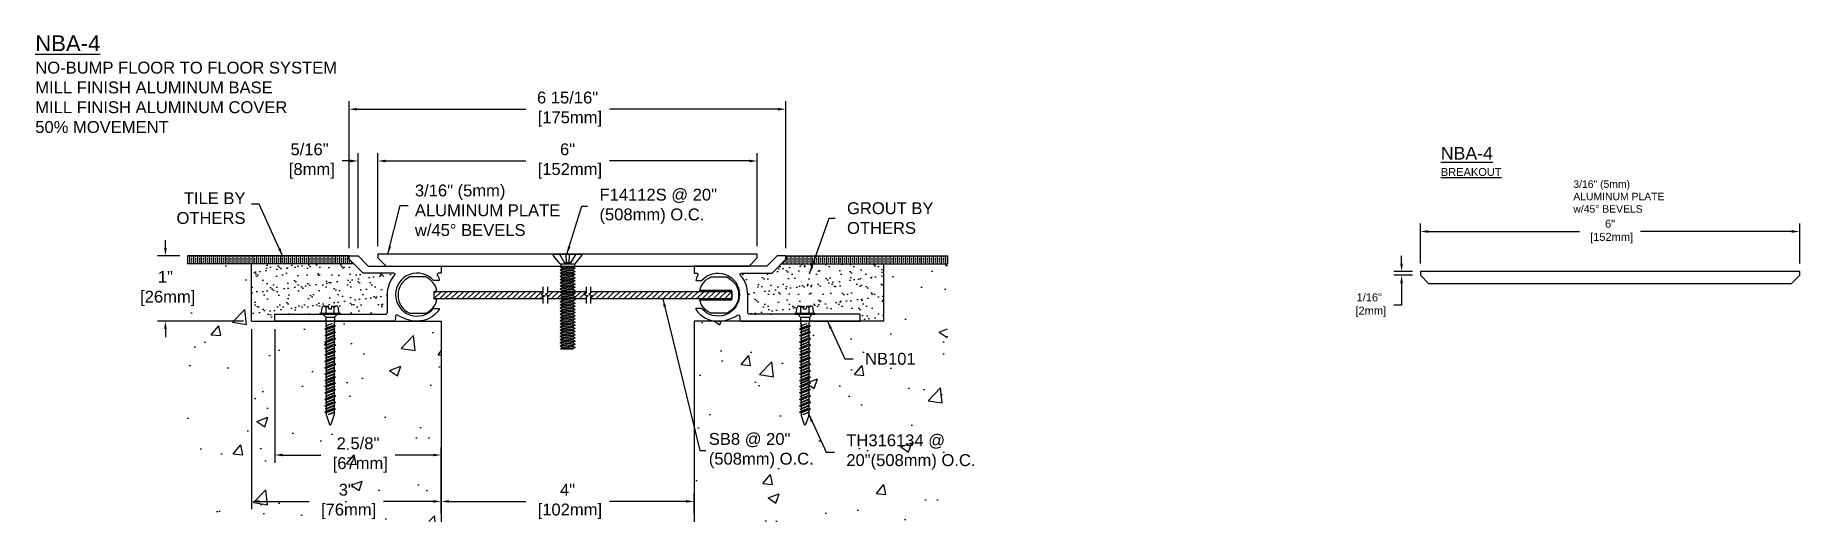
# Model space of a CAD drawing. Header units: inches. Extents: x 6.2 to 34.1, y 2.4 to 10.1.
import ezdxf

# ---------------------------------------------------------------- set-up
doc = ezdxf.new("R2010")
doc.units = ezdxf.units.IN
doc.header["$MEASUREMENT"] = 0
for name, color, linetype in [('ANCHORS', 4, 'Continuous'), ('CONDITIONS', 1, 'Continuous'), ('DIMENSIONS', 3, 'Continuous'), ('METALS', 7, 'Continuous'), ('TEXT', 2, 'Continuous')]:
    doc.layers.add(name, color=color, linetype=linetype)
doc.styles.add('Arial', font='arial.ttf')
doc.dimstyles.new('Arial', dxfattribs={"dimtxt": 0.125, "dimasz": 0.125, "dimexe": 0.125, "dimexo": 0.125, "dimgap": 0.125, "dimtad": 0, "dimtih": 1, "dimtoh": 1, "dimdec": 4, "dimzin": 3, "dimdsep": 46, "dimlunit": 4, "dimtxsty": 'Arial', "dimcen": 0.125, "dimadec": 0, "dimazin": 0, "dimtfac": 1, "dimtdec": 4, "dimtofl": 0, "dimtmove": 0, "dimatfit": 3, "dimfxl": 0, "dimfrac": 2, "dimtolj": 1, "dimtzin": 0, "dimarcsym": 0})

msp = doc.modelspace()

# ---------------------------------------------------------------- texts
at = {"layer": 'TEXT', "attachment_point": 1, "style": 'Arial'}
for s, insert, char_height, width in [('{\\LNBA-4\\P\\H0.75x;\\lNO-BUMP FLOOR TO FLOOR SYSTEM\\PMILL FINISH ALUMINUM BASE\\PMILL FINISH ALUMINUM COVER\\P50% MOVEMENT}', (6.16067, 10.08784), 0.25, 6.4282929), ('{\\LNBA-4\\P\\H0.625x;BREAKOUT}', (28.39359, 8.32524), 0.2, 4.1875)]:
    msp.add_mtext(s, dxfattribs=dict(at, insert=insert, char_height=char_height, width=width))
at = {"layer": 'TEXT', "style": 'Arial'}
for s, insert, char_height, attachment_point in [('TILE BY\\POTHERS', (9.4855, 7.35713), 0.1875, 6), ('3/16" (5mm) \\PALUMINUM PLATE\\Pw/45° BEVELS', (12.16513, 7.73084), 0.1875, 1), ('F14112S @ 20"\\P(508mm) O.C.', (15.0849, 7.38686), 0.1875, 4), ('3/16" (5mm) \\PALUMINUM PLATE\\Pw/45° BEVELS', (30.4888, 7.79591), 0.1175, 1), ('GROUT BY\\POTHERS', (19.00058, 7.19937), 0.1875, 4), ('NB101', (19.28527, 4.97686), 0.1875, 4), ('SB8 @ 20"\\P(508mm) O.C.', (16.81422, 3.52762), 0.1875, 4), ('TH316134 @\\P20"(508mm) O.C.', (18.98918, 3.50542), 0.1875, 4)]:
    msp.add_mtext(s, dxfattribs=dict(at, insert=insert, char_height=char_height, attachment_point=attachment_point))

# ---------------------------------------------------------------- blocks, each defined once
blk = doc.blocks.new('*D5')
at = {"layer": 'Defpoints', "color": 0}
for p in [(34.07, 6.989), (28.07, 6.357), (34.07, 6.357)]:
    blk.add_point(p, dxfattribs=at)
at = {"layer": 'DIMENSIONS', "color": 0, "lineweight": -2}
for p, q in [((28.07, 6.482), (28.07, 7.114)), ((28.195, 6.989), (30.586, 6.989)), ((33.945, 6.989), (31.553, 6.989)), ((34.07, 6.482), (34.07, 7.114))]:
    blk.add_line(p, q, dxfattribs=at)
at = {"layer": 'DIMENSIONS', "color": 0}
for points in [[(28.195, 7.01), (28.195, 6.968), (28.07, 6.989)], [(33.945, 7.01), (33.945, 6.968), (34.07, 6.989)]]:
    blk.add_solid(points, dxfattribs=at)
at = {"layer": 'DIMENSIONS', "color": 0, "insert": (31.07, 6.989), "char_height": 0.125, "attachment_point": 5, "style": 'Arial'}
blk.add_mtext('\\A1;6"\\P [152mm]', dxfattribs=at)
blk = doc.blocks.new('*D6')
at = {"layer": 'Defpoints', "color": 0}
for p in [(27.772, 6.357), (28.07, 6.357), (28.07, 6.297)]:
    blk.add_point(p, dxfattribs=at)
at = {"layer": 'DIMENSIONS', "color": 0, "lineweight": -2}
for p, q in [((27.772, 6.482), (27.772, 6.607)), ((27.945, 6.357), (27.647, 6.357)), ((27.945, 6.297), (27.647, 6.297)), ((27.772, 6.172), (27.772, 5.825)), ((27.772, 5.825), (27.647, 5.825))]:
    blk.add_line(p, q, dxfattribs=at)
at = {"layer": 'DIMENSIONS', "color": 0}
for points in [[(27.751, 6.482), (27.793, 6.482), (27.772, 6.357)], [(27.751, 6.172), (27.793, 6.172), (27.772, 6.297)]]:
    blk.add_solid(points, dxfattribs=at)
at = {"layer": 'DIMENSIONS', "color": 0, "insert": (27.261, 5.825), "char_height": 0.125, "attachment_point": 5, "style": 'Arial'}
blk.add_mtext('\\A1;1/16"\\P [2mm]', dxfattribs=at)
blk = doc.blocks.new('NB101')
at = {"color": 7}
blk.add_lwpolyline([(0, 0.11), (1.75, 0.11, 0.414214), (1.78, 0.14), (1.78, 0.42, -0.169148), (1.882, 0.712, 0.705453), (1.879, 0.76), (1.394, 0.76), (1.176, 0.979), (1.176, 1.03), (1.316, 1.03), (1.476, 0.87), (2.63, 0.87), (2.63, 0.76), (2.594, 0.76, 0.552863), (2.569, 0.725, -0.162306), (2.599, 0.64), (2.509, 0.64, 2.723771), (2.509, 0.2), (2.599, 0.2), (2.599, 0.186, -0.25024), (2.25, 0, -0.145549), (1.941, 0.097, 0.525468), (1.907, 0.071), (1.907, 0.03, -0.414214), (1.877, 0), (0, 0)], format="xyb", close=True, dxfattribs=at)
blk = doc.blocks.new('Th316134')
for p, q in [((-0.157, 1.75), (-0.157, 1.769)), ((-0.157, 1.769), (0.157, 1.769)), ((-0.157, 1.75), (0.157, 1.75)), ((-0.135, 1.779), (-0.129, 1.85)), ((-0.115, 1.75), (-0.07, 1.705)), ((-0.097, 1.877), (-0.027, 1.877)), ((-0.07, 1.705), (-0.07, 1.638)), ((-0.07, 1.705), (0.07, 1.705)), ((-0.065, 1.769), (-0.065, 1.85)), ((-0.023, 1.833), (-0.027, 1.877)), ((-0.023, 1.833), (0.023, 1.833)), ((0.023, 1.833), (0.027, 1.877)), ((0.027, 1.877), (0.097, 1.877)), ((0.064, 1.769), (0.064, 1.85)), ((0.115, 1.75), (0.07, 1.705)), ((0.07, 1.705), (0.07, 1.638)), ((0.135, 1.779), (0.129, 1.85)), ((0.157, 1.769), (0.157, 1.75)), ((-0.086, 1.516), (0.086, 1.566)), ((-0.086, 1.516), (-0.062, 1.529)), ((-0.086, 1.516), (-0.062, 1.503)), ((-0.086, 1.414), (0.086, 1.465)), ((-0.086, 1.414), (-0.062, 1.427)), ((-0.086, 1.414), (-0.062, 1.401)), ((-0.074, 1.566), (0.032, 1.603)), ((-0.074, 1.566), (-0.062, 1.573)), ((-0.074, 1.566), (-0.062, 1.56)), ((-0.074, 1.465), (0.074, 1.516)), ((-0.074, 1.465), (-0.062, 1.471)), ((-0.074, 1.465), (-0.062, 1.459)), ((-0.074, 1.363), (0.074, 1.414)), ((-0.069, 1.628), (-0.063, 1.602)), ((-0.062, 1.573), (0.032, 1.603)), ((0.032, 1.603), (-0.062, 1.56)), ((-0.062, 1.593), (-0.062, 1.573)), ((0.062, 1.579), (-0.062, 1.529)), ((-0.062, 1.56), (-0.062, 1.529)), ((0.062, 1.553), (-0.062, 1.503)), ((-0.062, 1.471), (0.062, 1.522)), ((0.062, 1.509), (-0.062, 1.459)), ((-0.062, 1.503), (-0.062, 1.471)), ((0.062, 1.478), (-0.062, 1.427)), ((-0.062, 1.459), (-0.062, 1.427)), ((0.062, 1.452), (-0.062, 1.401)), ((-0.062, 1.369), (0.062, 1.42)), ((0.062, 1.408), (-0.062, 1.357)), ((-0.062, 1.401), (-0.062, 1.369)), ((0.062, 1.593), (0.062, 1.579)), ((0.086, 1.566), (0.062, 1.579)), ((0.086, 1.566), (0.062, 1.553)), ((0.062, 1.553), (0.062, 1.522)), ((0.074, 1.516), (0.062, 1.522)), ((0.074, 1.516), (0.062, 1.509)), ((0.062, 1.509), (0.062, 1.478)), ((0.086, 1.465), (0.062, 1.478)), ((0.086, 1.465), (0.062, 1.452)), ((0.062, 1.452), (0.062, 1.42)), ((0.074, 1.414), (0.062, 1.42)), ((0.074, 1.414), (0.062, 1.408)), ((0.062, 1.408), (0.062, 1.376)), ((0.069, 1.628), (0.063, 1.602)), ((-0.086, 1.313), (0.086, 1.363)), ((-0.086, 1.313), (-0.062, 1.325)), ((-0.086, 1.313), (-0.062, 1.3)), ((-0.086, 1.211), (0.086, 1.262)), ((-0.086, 1.211), (-0.062, 1.224)), ((-0.086, 1.211), (-0.062, 1.198)), ((-0.086, 1.109), (0.086, 1.16)), ((-0.086, 1.109), (-0.062, 1.122)), ((-0.074, 1.363), (-0.062, 1.369)), ((-0.074, 1.363), (-0.062, 1.357)), ((-0.074, 1.262), (0.074, 1.313)), ((-0.074, 1.262), (-0.062, 1.268)), ((-0.074, 1.262), (-0.062, 1.256)), ((-0.074, 1.16), (0.074, 1.211)), ((-0.074, 1.16), (-0.062, 1.166)), ((-0.074, 1.16), (-0.062, 1.154)), ((0.062, 1.376), (-0.062, 1.325)), ((-0.062, 1.357), (-0.062, 1.325)), ((0.062, 1.35), (-0.062, 1.3)), ((-0.062, 1.268), (0.062, 1.319)), ((0.062, 1.306), (-0.062, 1.256)), ((-0.062, 1.3), (-0.062, 1.268)), ((0.062, 1.275), (-0.062, 1.224)), ((-0.062, 1.256), (-0.062, 1.224)), ((0.062, 1.249), (-0.062, 1.198)), ((-0.062, 1.166), (0.062, 1.217)), ((0.062, 1.205), (-0.062, 1.154)), ((-0.062, 1.198), (-0.062, 1.166)), ((0.062, 1.173), (-0.062, 1.122)), ((-0.062, 1.154), (-0.062, 1.122)), ((0.062, 1.147), (-0.062, 1.096)), ((0.086, 1.363), (0.062, 1.376)), ((0.086, 1.363), (0.062, 1.35)), ((0.062, 1.35), (0.062, 1.319)), ((0.074, 1.313), (0.062, 1.319)), ((0.074, 1.313), (0.062, 1.306)), ((0.062, 1.306), (0.062, 1.275)), ((0.086, 1.262), (0.062, 1.275)), ((0.086, 1.262), (0.062, 1.249)), ((0.062, 1.249), (0.062, 1.217)), ((0.074, 1.211), (0.062, 1.217)), ((0.074, 1.211), (0.062, 1.205)), ((0.062, 1.205), (0.062, 1.173)), ((0.086, 1.16), (0.062, 1.173)), ((0.086, 1.16), (0.062, 1.147)), ((0.062, 1.147), (0.062, 1.116)), ((-0.086, 1.109), (-0.062, 1.096)), ((-0.086, 1.008), (0.086, 1.059)), ((-0.086, 1.008), (-0.062, 1.021)), ((-0.086, 1.008), (-0.062, 0.995)), ((-0.086, 0.906), (0.086, 0.957)), ((-0.086, 0.906), (-0.062, 0.919)), ((-0.086, 0.906), (-0.062, 0.893)), ((-0.086, 0.805), (0.086, 0.855)), ((-0.074, 1.059), (0.074, 1.109)), ((-0.074, 1.059), (-0.062, 1.065)), ((-0.074, 1.059), (-0.062, 1.052)), ((-0.074, 0.957), (0.074, 1.008)), ((-0.074, 0.957), (-0.062, 0.963)), ((-0.074, 0.957), (-0.062, 0.951)), ((-0.074, 0.855), (0.074, 0.906)), ((-0.074, 0.855), (-0.062, 0.862)), ((-0.074, 0.855), (-0.062, 0.849)), ((-0.062, 1.065), (0.062, 1.116)), ((0.062, 1.103), (-0.062, 1.052)), ((-0.062, 1.096), (-0.062, 1.065)), ((0.062, 1.072), (-0.062, 1.021)), ((-0.062, 1.052), (-0.062, 1.021)), ((0.062, 1.046), (-0.062, 0.995)), ((-0.062, 0.963), (0.062, 1.014)), ((0.062, 1.002), (-0.062, 0.951)), ((-0.062, 0.995), (-0.062, 0.963)), ((0.062, 0.97), (-0.062, 0.919)), ((-0.062, 0.951), (-0.062, 0.919)), ((0.062, 0.944), (-0.062, 0.893)), ((-0.062, 0.862), (0.062, 0.912)), ((0.062, 0.9), (-0.062, 0.849)), ((-0.062, 0.893), (-0.062, 0.862)), ((0.062, 0.868), (-0.062, 0.818)), ((-0.062, 0.849), (-0.062, 0.818)), ((0.062, 0.843), (-0.062, 0.792)), ((0.074, 1.109), (0.062, 1.116)), ((0.074, 1.109), (0.062, 1.103)), ((0.062, 1.103), (0.062, 1.072)), ((0.086, 1.059), (0.062, 1.072)), ((0.086, 1.059), (0.062, 1.046)), ((0.062, 1.046), (0.062, 1.014)), ((0.074, 1.008), (0.062, 1.014)), ((0.074, 1.008), (0.062, 1.002)), ((0.062, 1.002), (0.062, 0.97)), ((0.086, 0.957), (0.062, 0.97)), ((0.086, 0.957), (0.062, 0.944)), ((0.062, 0.944), (0.062, 0.912)), ((0.074, 0.906), (0.062, 0.912)), ((0.074, 0.906), (0.062, 0.9)), ((0.062, 0.9), (0.062, 0.868)), ((0.086, 0.855), (0.062, 0.868)), ((0.086, 0.855), (0.062, 0.843)), ((0.062, 0.843), (0.062, 0.811)), ((-0.086, 0.805), (-0.062, 0.818)), ((-0.086, 0.805), (-0.062, 0.792)), ((-0.086, 0.703), (0.086, 0.754)), ((-0.086, 0.703), (-0.062, 0.716)), ((-0.086, 0.703), (-0.062, 0.69)), ((-0.086, 0.609), (0.086, 0.66)), ((-0.086, 0.609), (-0.062, 0.622)), ((-0.086, 0.609), (-0.062, 0.596)), ((-0.086, 0.508), (0.086, 0.559)), ((-0.074, 0.754), (0.074, 0.805)), ((-0.074, 0.754), (-0.062, 0.76)), ((-0.074, 0.754), (-0.062, 0.748)), ((-0.074, 0.66), (0.074, 0.711)), ((-0.074, 0.66), (-0.062, 0.666)), ((-0.074, 0.66), (-0.062, 0.654)), ((-0.074, 0.559), (0.074, 0.609)), ((-0.074, 0.559), (-0.062, 0.565)), ((-0.074, 0.559), (-0.062, 0.552)), ((-0.062, 0.76), (0.062, 0.811)), ((0.062, 0.799), (-0.062, 0.748)), ((-0.062, 0.792), (-0.062, 0.76)), ((0.062, 0.767), (-0.062, 0.716)), ((-0.062, 0.748), (-0.062, 0.716)), ((0.062, 0.741), (-0.062, 0.69)), ((-0.062, 0.666), (0.062, 0.717)), ((0.062, 0.705), (-0.062, 0.654)), ((-0.062, 0.698), (-0.062, 0.666)), ((0.062, 0.673), (-0.062, 0.622)), ((-0.062, 0.654), (-0.062, 0.622)), ((0.062, 0.647), (-0.062, 0.596)), ((-0.062, 0.565), (0.062, 0.616)), ((0.062, 0.603), (-0.062, 0.552)), ((-0.062, 0.596), (-0.062, 0.565)), ((0.062, 0.572), (-0.062, 0.521)), ((0.074, 0.805), (0.062, 0.811)), ((0.074, 0.805), (0.062, 0.799)), ((0.062, 0.799), (0.062, 0.767)), ((0.086, 0.754), (0.062, 0.767)), ((0.086, 0.754), (0.062, 0.741)), ((0.062, 0.749), (0.062, 0.717)), ((0.074, 0.711), (0.062, 0.717)), ((0.074, 0.711), (0.062, 0.705)), ((0.062, 0.705), (0.062, 0.673)), ((0.086, 0.66), (0.062, 0.673)), ((0.086, 0.66), (0.062, 0.647)), ((0.062, 0.647), (0.062, 0.616)), ((0.074, 0.609), (0.062, 0.616)), ((0.074, 0.609), (0.062, 0.603)), ((0.062, 0.603), (0.062, 0.572)), ((0.086, 0.559), (0.062, 0.572)), ((0.086, 0.559), (0.062, 0.546)), ((-0.086, 0.508), (-0.062, 0.521)), ((-0.086, 0.508), (-0.062, 0.495)), ((-0.086, 0.406), (0.086, 0.457)), ((-0.086, 0.406), (-0.062, 0.419)), ((-0.086, 0.406), (-0.062, 0.393)), ((-0.086, 0.305), (0.086, 0.355)), ((-0.086, 0.305), (-0.062, 0.318)), ((-0.086, 0.305), (-0.062, 0.292)), ((-0.074, 0.457), (0.074, 0.508)), ((-0.074, 0.457), (-0.062, 0.463)), ((-0.074, 0.457), (-0.062, 0.451)), ((-0.074, 0.355), (0.074, 0.406)), ((-0.074, 0.355), (-0.062, 0.362)), ((-0.074, 0.355), (-0.062, 0.349)), ((-0.074, 0.254), (0.074, 0.305)), ((-0.062, 0.552), (-0.062, 0.521)), ((0.062, 0.546), (-0.062, 0.495)), ((-0.062, 0.463), (0.062, 0.514)), ((0.062, 0.502), (-0.062, 0.451)), ((-0.062, 0.495), (-0.062, 0.463)), ((0.062, 0.47), (-0.062, 0.419)), ((-0.062, 0.451), (-0.062, 0.419)), ((0.062, 0.444), (-0.062, 0.393)), ((-0.062, 0.362), (0.062, 0.412)), ((0.062, 0.4), (-0.062, 0.349)), ((-0.062, 0.393), (-0.062, 0.362)), ((0.062, 0.368), (-0.062, 0.318)), ((-0.062, 0.349), (-0.062, 0.318)), ((0.062, 0.343), (-0.062, 0.292)), ((-0.062, 0.26), (0.062, 0.311)), ((0.062, 0.299), (-0.062, 0.248)), ((-0.062, 0.292), (-0.062, 0.26)), ((0.062, 0.546), (0.062, 0.514)), ((0.074, 0.508), (0.062, 0.514)), ((0.074, 0.508), (0.062, 0.502)), ((0.062, 0.502), (0.062, 0.47)), ((0.086, 0.457), (0.062, 0.47)), ((0.086, 0.457), (0.062, 0.444)), ((0.062, 0.444), (0.062, 0.412)), ((0.074, 0.406), (0.062, 0.412)), ((0.074, 0.406), (0.062, 0.4)), ((0.062, 0.4), (0.062, 0.368)), ((0.086, 0.355), (0.062, 0.368)), ((0.086, 0.355), (0.062, 0.343)), ((0.062, 0.343), (0.062, 0.311)), ((0.074, 0.305), (0.062, 0.311)), ((0.074, 0.305), (0.062, 0.299)), ((0.062, 0.299), (0.062, 0.267)), ((-0.086, 0.203), (0.086, 0.254)), ((-0.086, 0.203), (-0.062, 0.216)), ((-0.086, 0.203), (-0.062, 0.19)), ((-0.074, 0.254), (-0.062, 0.26)), ((-0.074, 0.254), (-0.062, 0.248)), ((0.062, 0.267), (-0.062, 0.216)), ((-0.062, 0.248), (-0.062, 0.216)), ((0.062, 0.241), (-0.062, 0.19)), ((-0.062, 0.19), (-0.062, 0.164)), ((-0.06, 0.149), (-0.01, 0.006)), ((-0.034, 0.166), (0.062, 0.209)), ((-0.034, 0.166), (0.074, 0.203)), ((0.062, 0.197), (-0.034, 0.166)), ((0.06, 0.149), (0.01, 0.006)), ((0.086, 0.254), (0.062, 0.267)), ((0.086, 0.254), (0.062, 0.241)), ((0.062, 0.241), (0.062, 0.209)), ((0.074, 0.203), (0.062, 0.209)), ((0.074, 0.203), (0.062, 0.197)), ((0.062, 0.197), (0.062, 0.164))]:
    blk.add_line(p, q)
for centre, radius, start, end in [((-0.146, 1.78), 0.0112, 270, 355), ((-0.097, 1.845), 0.0327, 9.285, 170.715), ((0, 1.788), 0.0896, 107.4215, 136.0407), ((0, 1.788), 0.0896, 43.9593, 72.5785), ((0.097, 1.845), 0.0327, 9.285, 170.715), ((0.146, 1.78), 0.0112, 185, 270), ((-0.023, 1.638), 0.0465, 180, 191.9357), ((-0.109, 1.593), 0.0465, 0, 11.9357), ((0.109, 1.593), 0.0465, 168.0643, 180), ((0.023, 1.638), 0.0465, 348.0643, 0), ((-0.016, 0.164), 0.0465, 180, 199.3058), ((0, 0.011), 0.0106, 204.1001, 335.8999), ((0.016, 0.164), 0.0465, 340.6942, 0)]:
    blk.add_arc(centre, radius, start, end)
blk = doc.blocks.new('*D10')
at = {"layer": 'Defpoints', "color": 0}
for p in [(9.58, 5.572), (12.58, 2.725), (12.58, 2.405)]:
    blk.add_point(p, dxfattribs=at)
at = {"layer": 'DIMENSIONS', "color": 0, "lineweight": -2}
for p, q in [((9.58, 5.447), (9.58, 2.6)), ((12.58, 2.53), (12.58, 2.85)), ((9.705, 2.725), (10.491, 2.725)), ((12.455, 2.725), (11.67, 2.725))]:
    blk.add_line(p, q, dxfattribs=at)
at = {"layer": 'DIMENSIONS', "color": 0}
for points in [[(9.705, 2.746), (9.705, 2.704), (9.58, 2.725)], [(12.455, 2.746), (12.455, 2.704), (12.58, 2.725)]]:
    blk.add_solid(points, dxfattribs=at)
at = {"layer": 'DIMENSIONS', "color": 0, "insert": (11.08, 2.725), "char_height": 0.1875, "attachment_point": 5, "style": 'Arial'}
blk.add_mtext('\\A1;3"\\P [76mm]', dxfattribs=at)
blk = doc.blocks.new('F14112S')
for p, q in [((-0.214, 0), (0.214, 0)), ((-0.128, 0), (-0.047, -0.137)), ((-0.025, 0), (-0.02, -0.137)), ((0.025, 0), (0.02, -0.137)), ((0.128, 0), (0.048, -0.137)), ((-0.119, -0.155), (-0.226, -0.024)), ((-0.119, -0.155), (0.119, -0.155)), ((-0.119, -0.2), (-0.108, -0.195)), ((-0.119, -0.2), (-0.068, -0.195)), ((-0.119, -0.2), (-0.085, -0.22)), ((-0.119, -0.25), (0.119, -0.225)), ((-0.119, -0.25), (-0.085, -0.23)), ((-0.119, -0.25), (-0.085, -0.27)), ((-0.119, -0.3), (0.119, -0.275)), ((-0.108, -0.155), (-0.108, -0.195)), ((0.108, -0.195), (-0.108, -0.195)), ((-0.085, -0.22), (0.085, -0.195)), ((-0.085, -0.23), (0.085, -0.205)), ((-0.085, -0.22), (-0.085, -0.23)), ((-0.085, -0.27), (0.085, -0.245)), ((-0.085, -0.28), (0.085, -0.255)), ((-0.085, -0.27), (-0.085, -0.28)), ((0.048, -0.137), (-0.047, -0.137)), ((0.108, -0.195), (0.085, -0.205)), ((0.119, -0.225), (0.085, -0.205)), ((0.119, -0.225), (0.085, -0.245)), ((0.085, -0.245), (0.085, -0.255)), ((0.119, -0.275), (0.085, -0.255)), ((0.119, -0.275), (0.085, -0.295)), ((0.108, -0.155), (0.108, -0.195)), ((0.119, -0.155), (0.226, -0.024)), ((-0.119, -0.3), (-0.085, -0.28)), ((-0.119, -0.3), (-0.085, -0.32)), ((-0.119, -0.35), (0.119, -0.325)), ((-0.119, -0.35), (-0.085, -0.33)), ((-0.119, -0.35), (-0.085, -0.37)), ((-0.119, -0.4), (0.119, -0.375)), ((-0.119, -0.4), (-0.085, -0.38)), ((-0.119, -0.4), (-0.085, -0.42)), ((-0.119, -0.45), (0.119, -0.425)), ((-0.119, -0.45), (-0.085, -0.43)), ((-0.119, -0.45), (-0.085, -0.47)), ((-0.119, -0.5), (0.119, -0.475)), ((-0.119, -0.5), (-0.085, -0.48)), ((-0.119, -0.5), (-0.085, -0.52)), ((-0.119, -0.55), (0.119, -0.525)), ((-0.119, -0.55), (-0.085, -0.53)), ((-0.119, -0.55), (-0.085, -0.57)), ((-0.085, -0.32), (0.085, -0.295)), ((-0.085, -0.33), (0.085, -0.305)), ((-0.085, -0.32), (-0.085, -0.33)), ((-0.085, -0.37), (0.085, -0.345)), ((-0.085, -0.38), (0.085, -0.355)), ((-0.085, -0.37), (-0.085, -0.38)), ((-0.085, -0.42), (0.085, -0.395)), ((-0.085, -0.43), (0.085, -0.405)), ((-0.085, -0.42), (-0.085, -0.43)), ((-0.085, -0.47), (0.085, -0.445)), ((-0.085, -0.48), (0.085, -0.455)), ((-0.085, -0.47), (-0.085, -0.48)), ((-0.085, -0.52), (0.085, -0.495)), ((-0.085, -0.53), (0.085, -0.505)), ((-0.085, -0.52), (-0.085, -0.53)), ((-0.085, -0.57), (0.085, -0.545)), ((-0.085, -0.58), (0.085, -0.555)), ((0.085, -0.295), (0.085, -0.305)), ((0.119, -0.325), (0.085, -0.305)), ((0.119, -0.325), (0.085, -0.345)), ((0.085, -0.345), (0.085, -0.355)), ((0.119, -0.375), (0.085, -0.355)), ((0.119, -0.375), (0.085, -0.395)), ((0.085, -0.395), (0.085, -0.405)), ((0.119, -0.425), (0.085, -0.405)), ((0.119, -0.425), (0.085, -0.445)), ((0.085, -0.445), (0.085, -0.455)), ((0.119, -0.475), (0.085, -0.455)), ((0.119, -0.475), (0.085, -0.495)), ((0.085, -0.495), (0.085, -0.505)), ((0.119, -0.525), (0.085, -0.505)), ((0.119, -0.525), (0.085, -0.545)), ((0.085, -0.545), (0.085, -0.555)), ((0.119, -0.575), (0.085, -0.555)), ((-0.119, -0.6), (0.119, -0.575)), ((-0.119, -0.6), (-0.085, -0.58)), ((-0.119, -0.6), (-0.085, -0.62)), ((-0.119, -0.65), (0.119, -0.625)), ((-0.119, -0.65), (-0.085, -0.63)), ((-0.119, -0.65), (-0.085, -0.67)), ((-0.119, -0.7), (0.119, -0.675)), ((-0.119, -0.7), (-0.085, -0.68)), ((-0.119, -0.7), (-0.085, -0.72)), ((-0.119, -0.75), (0.119, -0.725)), ((-0.119, -0.75), (-0.085, -0.73)), ((-0.119, -0.75), (-0.085, -0.77)), ((-0.119, -0.8), (0.119, -0.775)), ((-0.119, -0.8), (-0.085, -0.78)), ((-0.119, -0.8), (-0.085, -0.82)), ((-0.119, -0.85), (0.119, -0.825)), ((-0.119, -0.85), (-0.085, -0.83)), ((-0.085, -0.57), (-0.085, -0.58)), ((-0.085, -0.62), (0.085, -0.595)), ((-0.085, -0.63), (0.085, -0.605)), ((-0.085, -0.62), (-0.085, -0.63)), ((-0.085, -0.67), (0.085, -0.645)), ((-0.085, -0.68), (0.085, -0.655)), ((-0.085, -0.67), (-0.085, -0.68)), ((-0.085, -0.72), (0.085, -0.695)), ((-0.085, -0.73), (0.085, -0.705)), ((-0.085, -0.72), (-0.085, -0.73)), ((-0.085, -0.77), (0.085, -0.745)), ((-0.085, -0.78), (0.085, -0.755)), ((-0.085, -0.77), (-0.085, -0.78)), ((-0.085, -0.82), (0.085, -0.795)), ((-0.085, -0.83), (0.085, -0.805)), ((-0.085, -0.82), (-0.085, -0.83)), ((0.119, -0.575), (0.085, -0.595)), ((0.085, -0.595), (0.085, -0.605)), ((0.119, -0.625), (0.085, -0.605)), ((0.119, -0.625), (0.085, -0.645)), ((0.085, -0.645), (0.085, -0.655)), ((0.119, -0.675), (0.085, -0.655)), ((0.119, -0.675), (0.085, -0.695)), ((0.085, -0.695), (0.085, -0.705)), ((0.119, -0.725), (0.085, -0.705)), ((0.119, -0.725), (0.085, -0.745)), ((0.085, -0.745), (0.085, -0.755)), ((0.119, -0.775), (0.085, -0.755)), ((0.119, -0.775), (0.085, -0.795)), ((0.085, -0.795), (0.085, -0.805)), ((0.119, -0.825), (0.085, -0.805)), ((0.119, -0.825), (0.085, -0.845)), ((-0.119, -0.85), (-0.085, -0.87)), ((-0.119, -0.9), (0.119, -0.875)), ((-0.119, -0.9), (-0.085, -0.88)), ((-0.119, -0.9), (-0.085, -0.92)), ((-0.119, -0.95), (0.119, -0.925)), ((-0.119, -0.95), (-0.085, -0.93)), ((-0.119, -0.95), (-0.085, -0.97)), ((-0.119, -1), (0.119, -0.975)), ((-0.119, -1), (-0.085, -0.98)), ((-0.119, -1), (-0.085, -1.02)), ((-0.119, -1.05), (0.119, -1.025)), ((-0.119, -1.05), (-0.085, -1.03)), ((-0.119, -1.05), (-0.085, -1.07)), ((-0.119, -1.1), (0.119, -1.075)), ((-0.119, -1.1), (-0.085, -1.08)), ((-0.119, -1.1), (-0.085, -1.12)), ((-0.085, -0.87), (0.085, -0.845)), ((-0.085, -0.88), (0.085, -0.855)), ((-0.085, -0.87), (-0.085, -0.88)), ((-0.085, -0.92), (0.085, -0.895)), ((-0.085, -0.93), (0.085, -0.905)), ((-0.085, -0.92), (-0.085, -0.93)), ((-0.085, -0.97), (0.085, -0.945)), ((-0.085, -0.98), (0.085, -0.955)), ((-0.085, -0.97), (-0.085, -0.98)), ((-0.085, -1.02), (0.085, -0.995)), ((-0.085, -1.03), (0.085, -1.005)), ((-0.085, -1.02), (-0.085, -1.03)), ((-0.085, -1.07), (0.085, -1.045)), ((-0.085, -1.08), (0.085, -1.055)), ((-0.085, -1.07), (-0.085, -1.08)), ((-0.085, -1.12), (0.085, -1.095)), ((-0.085, -1.13), (0.085, -1.105)), ((0.085, -0.845), (0.085, -0.855)), ((0.119, -0.875), (0.085, -0.855)), ((0.119, -0.875), (0.085, -0.895)), ((0.085, -0.895), (0.085, -0.905)), ((0.119, -0.925), (0.085, -0.905)), ((0.119, -0.925), (0.085, -0.945)), ((0.085, -0.945), (0.085, -0.955)), ((0.119, -0.975), (0.085, -0.955)), ((0.119, -0.975), (0.085, -0.995)), ((0.085, -0.995), (0.085, -1.005)), ((0.119, -1.025), (0.085, -1.005)), ((0.119, -1.025), (0.085, -1.045)), ((0.085, -1.045), (0.085, -1.055)), ((0.119, -1.075), (0.085, -1.055)), ((0.119, -1.075), (0.085, -1.095)), ((0.085, -1.095), (0.085, -1.105)), ((0.119, -1.125), (0.085, -1.105)), ((-0.119, -1.15), (0.119, -1.125)), ((-0.119, -1.15), (-0.085, -1.13)), ((-0.119, -1.15), (-0.085, -1.17)), ((-0.119, -1.2), (0.119, -1.175)), ((-0.119, -1.2), (-0.085, -1.18)), ((-0.119, -1.2), (-0.085, -1.22)), ((-0.119, -1.25), (0.119, -1.225)), ((-0.119, -1.25), (-0.085, -1.23)), ((-0.119, -1.25), (-0.085, -1.27)), ((-0.119, -1.3), (0.119, -1.275)), ((-0.119, -1.3), (-0.085, -1.28)), ((-0.119, -1.3), (-0.085, -1.32)), ((-0.119, -1.35), (0.119, -1.325)), ((-0.119, -1.35), (-0.085, -1.33)), ((-0.119, -1.35), (-0.085, -1.37)), ((-0.119, -1.4), (0.119, -1.375)), ((-0.119, -1.4), (-0.085, -1.38)), ((-0.085, -1.12), (-0.085, -1.13)), ((-0.085, -1.17), (0.085, -1.145)), ((-0.085, -1.18), (0.085, -1.155)), ((-0.085, -1.17), (-0.085, -1.18)), ((-0.085, -1.22), (0.085, -1.195)), ((-0.085, -1.23), (0.085, -1.205)), ((-0.085, -1.22), (-0.085, -1.23)), ((-0.085, -1.27), (0.085, -1.245)), ((-0.085, -1.28), (0.085, -1.255)), ((-0.085, -1.27), (-0.085, -1.28)), ((-0.085, -1.32), (0.085, -1.295)), ((-0.085, -1.33), (0.085, -1.305)), ((-0.085, -1.32), (-0.085, -1.33)), ((-0.085, -1.37), (0.085, -1.345)), ((-0.085, -1.38), (0.085, -1.355)), ((-0.085, -1.37), (-0.085, -1.38)), ((-0.085, -1.42), (0.085, -1.395)), ((0.119, -1.125), (0.085, -1.145)), ((0.085, -1.145), (0.085, -1.155)), ((0.119, -1.175), (0.085, -1.155)), ((0.119, -1.175), (0.085, -1.195)), ((0.085, -1.195), (0.085, -1.205)), ((0.119, -1.225), (0.085, -1.205)), ((0.119, -1.225), (0.085, -1.245)), ((0.085, -1.245), (0.085, -1.255)), ((0.119, -1.275), (0.085, -1.255)), ((0.119, -1.275), (0.085, -1.295)), ((0.085, -1.295), (0.085, -1.305)), ((0.119, -1.325), (0.085, -1.305)), ((0.119, -1.325), (0.085, -1.345)), ((0.085, -1.345), (0.085, -1.355)), ((0.119, -1.375), (0.085, -1.355)), ((0.119, -1.375), (0.085, -1.395)), ((0.085, -1.395), (0.085, -1.405)), ((-0.119, -1.4), (-0.085, -1.42)), ((-0.119, -1.45), (0.119, -1.425)), ((-0.119, -1.45), (-0.085, -1.43)), ((-0.119, -1.45), (-0.085, -1.47)), ((-0.11, -1.5), (0.119, -1.475)), ((-0.11, -1.5), (-0.085, -1.48)), ((-0.11, -1.5), (0.048, -1.5)), ((-0.085, -1.43), (0.085, -1.405)), ((-0.085, -1.42), (-0.085, -1.43)), ((-0.085, -1.47), (0.085, -1.445)), ((-0.085, -1.48), (0.085, -1.455)), ((-0.085, -1.47), (-0.085, -1.48)), ((0.048, -1.5), (0.085, -1.495)), ((0.119, -1.425), (0.085, -1.405)), ((0.119, -1.425), (0.085, -1.445)), ((0.085, -1.445), (0.085, -1.455)), ((0.119, -1.475), (0.085, -1.455)), ((0.119, -1.475), (0.085, -1.495))]:
    blk.add_line(p, q)
for centre, start, end in [((-0.214, -0.015), 90, 219.032), ((0.214, -0.015), 320.968, 90)]:
    blk.add_arc(centre, 0.015, start, end)
blk = doc.blocks.new('*D12')
at = {"layer": 'Defpoints', "color": 0}
for p in [(8.57, 6.603), (8.219, 5.572), (9.58, 5.572)]:
    blk.add_point(p, dxfattribs=at)
at = {"layer": 'DIMENSIONS', "color": 0, "lineweight": -2}
for p, q in [((8.219, 6.728), (8.219, 6.853)), ((8.445, 6.603), (8.094, 6.603)), ((9.455, 5.572), (8.094, 5.572)), ((8.219, 5.447), (8.219, 5.322))]:
    blk.add_line(p, q, dxfattribs=at)
at = {"layer": 'DIMENSIONS', "color": 0}
for points in [[(8.198, 6.728), (8.24, 6.728), (8.219, 6.603)], [(8.198, 5.447), (8.24, 5.447), (8.219, 5.572)]]:
    blk.add_solid(points, dxfattribs=at)
at = {"layer": 'DIMENSIONS', "color": 0, "insert": (8.219, 6.088), "char_height": 0.1875, "attachment_point": 5, "style": 'Arial'}
blk.add_mtext('\\A1;1"\\P [26mm]', dxfattribs=at)
blk = doc.blocks.new('*D13')
at = {"layer": 'Defpoints', "color": 0}
for p in [(9.95, 5.572), (12.58, 3.458), (12.58, 2.405)]:
    blk.add_point(p, dxfattribs=at)
at = {"layer": 'DIMENSIONS', "color": 0, "lineweight": -2}
for p, q in [((9.95, 5.447), (9.95, 3.333)), ((10.075, 3.458), (10.676, 3.458)), ((12.455, 3.458), (11.855, 3.458)), ((12.58, 2.53), (12.58, 3.583))]:
    blk.add_line(p, q, dxfattribs=at)
at = {"layer": 'DIMENSIONS', "color": 0}
for points in [[(10.075, 3.479), (10.075, 3.437), (9.95, 3.458)], [(12.455, 3.479), (12.455, 3.437), (12.58, 3.458)]]:
    blk.add_solid(points, dxfattribs=at)
at = {"layer": 'DIMENSIONS', "color": 0, "insert": (11.265, 3.458), "char_height": 0.1875, "attachment_point": 5, "style": 'Arial'}
blk.add_mtext('\\A1;2 5/8"\\P [67mm]', dxfattribs=at)
blk = doc.blocks.new('*D14')
at = {"layer": 'Defpoints', "color": 0}
for p in [(16.58, 2.725), (12.58, 2.405), (16.58, 2.405)]:
    blk.add_point(p, dxfattribs=at)
at = {"layer": 'DIMENSIONS', "color": 0, "lineweight": -2}
for p, q in [((12.58, 2.53), (12.58, 2.85)), ((16.58, 2.53), (16.58, 2.85)), ((12.705, 2.725), (13.918, 2.725)), ((16.455, 2.725), (15.243, 2.725))]:
    blk.add_line(p, q, dxfattribs=at)
at = {"layer": 'DIMENSIONS', "color": 0}
for points in [[(12.705, 2.746), (12.705, 2.704), (12.58, 2.725)], [(16.455, 2.746), (16.455, 2.704), (16.58, 2.725)]]:
    blk.add_solid(points, dxfattribs=at)
at = {"layer": 'DIMENSIONS', "color": 0, "insert": (14.58, 2.725), "char_height": 0.1875, "attachment_point": 5, "style": 'Arial'}
blk.add_mtext('\\A1;4"\\P [102mm]', dxfattribs=at)
blk = doc.blocks.new('*D15')
at = {"layer": 'Defpoints', "color": 0}
for p in [(17.58, 8.103), (11.58, 6.633), (17.58, 6.633)]:
    blk.add_point(p, dxfattribs=at)
at = {"layer": 'DIMENSIONS', "color": 0, "lineweight": -2}
for p, q in [((11.58, 6.758), (11.58, 8.228)), ((11.705, 8.103), (13.918, 8.103)), ((17.455, 8.103), (15.243, 8.103)), ((17.58, 6.758), (17.58, 8.228))]:
    blk.add_line(p, q, dxfattribs=at)
at = {"layer": 'DIMENSIONS', "color": 0}
for points in [[(11.705, 8.124), (11.705, 8.082), (11.58, 8.103)], [(17.455, 8.124), (17.455, 8.082), (17.58, 8.103)]]:
    blk.add_solid(points, dxfattribs=at)
at = {"layer": 'DIMENSIONS', "color": 0, "insert": (14.58, 8.103), "char_height": 0.1875, "attachment_point": 5, "style": 'Arial'}
blk.add_mtext('\\A1;6"\\P [152mm]', dxfattribs=at)
blk = doc.blocks.new('*D16')
at = {"layer": 'Defpoints', "color": 0}
for p in [(11.266, 8.103), (11.266, 6.603), (11.58, 6.633)]:
    blk.add_point(p, dxfattribs=at)
at = {"layer": 'DIMENSIONS', "color": 0, "lineweight": -2}
for p, q in [((11.141, 8.103), (11.016, 8.103)), ((11.266, 6.728), (11.266, 8.228)), ((11.58, 6.758), (11.58, 8.228)), ((11.705, 8.103), (11.83, 8.103))]:
    blk.add_line(p, q, dxfattribs=at)
at = {"layer": 'DIMENSIONS', "color": 0}
for points in [[(11.141, 8.124), (11.141, 8.082), (11.266, 8.103)], [(11.705, 8.124), (11.705, 8.082), (11.58, 8.103)]]:
    blk.add_solid(points, dxfattribs=at)
at = {"layer": 'DIMENSIONS', "color": 0, "insert": (10.499, 8.103), "char_height": 0.1875, "attachment_point": 5, "style": 'Arial'}
blk.add_mtext('\\A1;5/16"\\P [8mm]', dxfattribs=at)
blk = doc.blocks.new('*D17')
at = {"layer": 'Defpoints', "color": 0}
for p in [(18.034, 8.921), (11.126, 6.603), (18.034, 6.603)]:
    blk.add_point(p, dxfattribs=at)
at = {"layer": 'DIMENSIONS', "color": 0, "lineweight": -2}
for p, q in [((11.126, 6.728), (11.126, 9.046)), ((18.034, 6.728), (18.034, 9.046)), ((11.251, 8.921), (13.918, 8.921)), ((17.909, 8.921), (15.243, 8.921))]:
    blk.add_line(p, q, dxfattribs=at)
at = {"layer": 'DIMENSIONS', "color": 0}
for points in [[(11.251, 8.942), (11.251, 8.9), (11.126, 8.921)], [(17.909, 8.942), (17.909, 8.9), (18.034, 8.921)]]:
    blk.add_solid(points, dxfattribs=at)
at = {"layer": 'DIMENSIONS', "color": 0, "insert": (14.58, 8.921), "char_height": 0.1875, "attachment_point": 5, "style": 'Arial'}
blk.add_mtext('\\A1;6 15/16"\\P [175mm]', dxfattribs=at)
blk = doc.blocks.new('sb8')
h = blk.add_hatch()
h.set_pattern_fill('ANSI31', color=256, scale=0.5, style=0)
h.paths.add_polyline_path([(10.339, 5.859), (10.339, 5.829), (10.31, 5.81), (10.368, 5.788), (10.339, 5.769), (10.339, 5.739), (12.573, 5.739), (12.573, 5.859)])
h.paths.add_polyline_path([(10.07, 5.859), (10.061, 5.854), (10.061, 5.843), (10.095, 5.823), (10.061, 5.804), (10.061, 5.793), (10.095, 5.773), (10.061, 5.754), (10.061, 5.743), (10.067, 5.739), (10.269, 5.739), (10.269, 5.769), (10.298, 5.788), (10.24, 5.81), (10.269, 5.829), (10.269, 5.859)])
h.paths.add_polyline_path([(9.656, 5.859), (9.656, 5.829), (9.628, 5.81), (9.685, 5.788), (9.656, 5.769), (9.656, 5.739), (9.872, 5.739), (9.857, 5.748), (9.891, 5.768), (9.891, 5.779), (9.857, 5.798), (9.891, 5.818), (9.891, 5.829), (9.857, 5.848), (9.875, 5.859)])
h.paths.add_polyline_path([(7.868, 5.859), (7.868, 5.739), (9.586, 5.739), (9.586, 5.769), (9.615, 5.788), (9.558, 5.81), (9.586, 5.829), (9.586, 5.859)])
for points in [[(7.909, 5.874, 0.233897), (7.731, 6.086), (7.481, 6.086, 0.654654), (7.481, 5.513), (7.731, 5.513, 0.233897), (7.909, 5.725), (7.868, 5.739), (7.868, 5.859)], [(12.573, 5.874), (12.065, 5.874, -0.233897), (12.243, 6.086), (12.493, 6.086, -0.654654), (12.493, 5.513), (12.243, 5.513, -0.233897), (12.065, 5.725), (12.573, 5.725)]]:
    blk.add_lwpolyline(points, format="xyb", close=True)
for points in [[(9.586, 5.929), (9.586, 5.829), (9.558, 5.81), (9.615, 5.788), (9.586, 5.769), (9.586, 5.669)], [(9.656, 5.929), (9.656, 5.829), (9.628, 5.81), (9.685, 5.788), (9.656, 5.769), (9.656, 5.669)], [(10.269, 5.929), (10.269, 5.829), (10.24, 5.81), (10.298, 5.788), (10.269, 5.769), (10.269, 5.669)], [(10.339, 5.929), (10.339, 5.829), (10.31, 5.81), (10.368, 5.788), (10.339, 5.769), (10.339, 5.669)], [(7.868, 5.859), (9.586, 5.859)], [(9.586, 5.739), (7.868, 5.739)], [(9.656, 5.859), (10.269, 5.859)], [(10.269, 5.739), (9.656, 5.739)], [(10.339, 5.859), (12.573, 5.859), (12.573, 5.739), (10.339, 5.739)]]:
    blk.add_lwpolyline(points)

# ---------------------------------------------------------------- dimensions: what is measured, and where the dimension line sits
at = {"layer": 'DIMENSIONS'}
for base, p1, p2, override, picture, middle in [((18.03418, 8.92114), (11.12618, 6.60271), (18.03418, 6.60271), {"dimtxt": 0.1875, "dimpost": '\\X'}, '*D17', (14.58018, 8.92114)), ((11.26618, 8.10298), (11.58018, 6.63279), (11.26618, 6.60271), {"dimtxt": 0.1875, "dimpost": '\\X'}, '*D16', (10.49949, 8.10298)), ((17.58018, 8.10298), (11.58018, 6.63279), (17.58018, 6.63279), {"dimtxt": 0.1875, "dimpost": '\\X'}, '*D15', (14.58018, 8.10298)), ((34.06964, 6.98904), (28.06964, 6.35668), (34.06964, 6.35668), {"dimpost": '\\X'}, '*D5', (31.06964, 6.98904)), ((12.58018, 2.72485), (9.58018, 5.57235), (12.58018, 2.40491), {"dimtxt": 0.1875, "dimpost": '\\X'}, '*D10', (11.08018, 2.72485)), ((12.58018, 3.4583), (9.95037, 5.57235), (12.58018, 2.40491), {"dimtxt": 0.1875, "dimpost": '\\X'}, '*D13', (11.26527, 3.4583)), ((16.58018, 2.72485), (12.58018, 2.40491), (16.58018, 2.40491), {"dimtxt": 0.1875, "dimpost": '\\X'}, '*D14', (14.58018, 2.72485))]:
    dim = msp.add_linear_dim(base=base, p1=p1, p2=p2, dimstyle='Arial', override=override, dxfattribs=at)
    dim.commit()
    dim.dimension.update_dxf_attribs({"geometry": picture, "text_midpoint": middle, "dimtype": 160})
for base, p1, p2, angle, override, picture, middle in [((8.2191, 5.57235), (8.56981, 6.60271), (9.58018, 5.57235), 90, {"dimtxt": 0.1875, "dimpost": '\\X'}, '*D12', (8.2191, 6.08753)), ((27.77186, 6.35668), (28.06964, 6.29668), (28.06964, 6.35668), 270, {"dimpost": '\\X'}, '*D6', (27.26073, 5.82457))]:
    dim = msp.add_linear_dim(base=base, p1=p1, p2=p2, angle=angle, dimstyle='Arial', override=override, dxfattribs=at)
    dim.commit()
    dim.dimension.update_dxf_attribs({"geometry": picture, "text_midpoint": middle, "dimtype": 160})

# ---------------------------------------------------------------- hatches: boundary and pattern name
at = {"layer": 'CONDITIONS'}
h = msp.add_hatch(dxfattribs=at)
h.set_pattern_fill('ANSI33', color=256, scale=0.25, angle=45, style=0)
h.set_pattern_definition([(90, (4.60456, 0.184326), (-0.0625, 1e-17), []), (90, (4.63581, 0.215576), (-0.0625, 1e-17), [0.03125, -0.015625])])
h.paths.add_polyline_path([(11.12618, 6.60271), (8.56981, 6.60271), (8.56981, 6.47771), (11.19929, 6.47771), (11.12618, 6.55086)])
h = msp.add_hatch(dxfattribs=at)
h.set_pattern_fill('AR-CONC', color=256, scale=0.25, style=0)
h.set_pattern_definition([(50, (4.6046, 0.1843), (1.79315, -0.15688), [0.1875, -2.0625]), (355, (4.6046, 0.1843), (-0.34688, 1.88048), [0.15, -1.65]), (100.451, (4.754, 0.1713), (1.44627, 1.7236), [0.15935, -1.75286]), (46.184, (4.6046, 0.6843), (2.6681, -0.4138), [0.28125, -3.09375]), (96.636, (4.827, 0.6498), (2.33666, 2.4353), [0.239, -2.6293]), (351.184, (4.6046, 0.6843), (2.33665, 2.4353), [0.225, -2.475]), (21, (4.8546, 0.5593), (1.49227, -1.00655), [0.1875, -2.0625]), (326, (4.8546, 0.5593), (0.6083, 1.81288), [0.15, -1.65]), (71.451, (4.979, 0.4754), (2.10056, 0.80633), [0.15935, -1.75286]), (37.5, (4.60456, 0.1843), (0.0304, 0.832235), [0, -1.63, 0, -1.675, 0, -1.65625]), (7.5, (4.6046, 0.1843), (0.65767, 0.98603), [0, -0.955, 0, -1.5925, 0, -0.63125]), (327.5, (4.04706, 0.1843), (1.334556, -0.056387), [0, -0.625, 0, -1.95, 0, -2.5875]), (317.5, (3.7971, 0.1843), (1.45797, 0.25026), [0, -0.8125, 0, -1.295, 0, -1.8375])])
h.paths.add_polyline_path([(12.58018, 5.57235), (10.89502, 5.57235), (10.89502, 5.56505), (10.88853, 5.53433, 0.05212645), (10.88752, 5.52471), (10.88752, 5.51134), (10.91152, 5.49842), (10.88752, 5.48549), (10.88752, 5.4538), (10.89897, 5.44764), (10.88752, 5.44147), (10.88752, 5.40978), (10.91152, 5.39685), (10.88752, 5.38393), (10.88752, 5.35224), (10.89897, 5.34607), (10.88752, 5.33991), (10.88752, 5.30822), (10.91152, 5.29529), (10.88752, 5.28237), (10.88752, 5.25067), (10.89897, 5.24451), (10.88752, 5.23835), (10.88752, 5.20665), (10.91152, 5.19373), (10.88752, 5.1808), (10.88752, 5.14911), (10.89897, 5.14295), (10.88752, 5.13679), (10.88752, 5.10509), (10.91152, 5.09217), (10.88752, 5.07924), (10.88752, 5.04755), (10.89897, 5.04139), (10.88752, 5.03522), (10.88752, 5.00353), (10.91152, 4.9906), (10.88752, 4.97768), (10.88752, 4.94599), (10.89897, 4.93982), (10.88752, 4.93366), (10.88752, 4.90197), (10.91152, 4.88904), (10.88752, 4.87612), (10.88752, 4.84442), (10.89897, 4.83826), (10.88752, 4.8321), (10.88752, 4.8004), (10.91152, 4.78748), (10.88752, 4.77455), (10.88752, 4.74286), (10.89897, 4.7367), (10.88752, 4.73054), (10.88752, 4.69884), (10.91152, 4.68592), (10.88752, 4.67299), (10.88752, 4.64911), (10.89897, 4.64295), (10.88752, 4.63679), (10.88752, 4.60509), (10.91152, 4.59217), (10.88752, 4.57924), (10.88752, 4.54755), (10.89897, 4.54139), (10.88752, 4.53522), (10.88752, 4.50353), (10.91152, 4.4906), (10.88752, 4.47768), (10.88752, 4.44599), (10.89897, 4.43982), (10.88752, 4.43366), (10.88752, 4.40197), (10.91152, 4.38904), (10.88752, 4.37612), (10.88752, 4.34442), (10.89897, 4.33826), (10.88752, 4.3321), (10.88752, 4.3004), (10.91152, 4.28748), (10.88752, 4.27455), (10.88752, 4.24286), (10.89897, 4.2367), (10.88752, 4.23054), (10.88752, 4.19884), (10.91152, 4.18592), (10.88752, 4.17299), (10.88752, 4.1413), (10.89897, 4.13514), (10.88752, 4.12897), (10.88752, 4.09635, -0.08443704), (10.88491, 4.08098), (10.8355, 3.93993, -0.77412328), (10.81505, 3.93993), (10.76564, 4.08098, -0.08443704), (10.76302, 4.09635), (10.76302, 4.12221), (10.73902, 4.13514), (10.76302, 4.14806), (10.76302, 4.17975), (10.75158, 4.18592), (10.76302, 4.19208), (10.76302, 4.22377), (10.73902, 4.2367), (10.76302, 4.24962), (10.76302, 4.28132), (10.75158, 4.28748), (10.76302, 4.29364), (10.76302, 4.32534), (10.73902, 4.33826), (10.76302, 4.35119), (10.76302, 4.38288), (10.75158, 4.38904), (10.76302, 4.39521), (10.76302, 4.4269), (10.73902, 4.43982), (10.76302, 4.45275), (10.76302, 4.48444), (10.75158, 4.4906), (10.76302, 4.49677), (10.76302, 4.52846), (10.73902, 4.54139), (10.76302, 4.55431), (10.76302, 4.586), (10.75158, 4.59217), (10.76302, 4.59833), (10.76302, 4.62221), (10.73902, 4.63514), (10.76302, 4.64806), (10.76302, 4.67975), (10.75158, 4.68592), (10.76302, 4.69208), (10.76302, 4.72377), (10.73902, 4.7367), (10.76302, 4.74962), (10.76302, 4.78132), (10.75158, 4.78748), (10.76302, 4.79364), (10.76302, 4.82534), (10.73902, 4.83826), (10.76302, 4.85119), (10.76302, 4.88288), (10.75158, 4.88904), (10.76302, 4.89521), (10.76302, 4.9269), (10.73902, 4.93982), (10.76302, 4.95275), (10.76302, 4.98444), (10.75158, 4.9906), (10.76302, 4.99677), (10.76302, 5.02846), (10.73902, 5.04139), (10.76302, 5.05431), (10.76302, 5.086), (10.75158, 5.09217), (10.76302, 5.09833), (10.76302, 5.13002), (10.73902, 5.14295), (10.76302, 5.15587), (10.76302, 5.18757), (10.75158, 5.19373), (10.76302, 5.19989), (10.76302, 5.23159), (10.73902, 5.24451), (10.76302, 5.25744), (10.76302, 5.28913), (10.75158, 5.29529), (10.76302, 5.30146), (10.76302, 5.33315), (10.73902, 5.34607), (10.76302, 5.359), (10.76302, 5.39069), (10.75158, 5.39685), (10.76302, 5.40302), (10.76302, 5.43471), (10.73902, 5.44764), (10.76302, 5.46056), (10.76302, 5.49225), (10.75158, 5.49842), (10.76302, 5.50458), (10.76302, 5.52471, 0.05212645), (10.76202, 5.53433), (10.75552, 5.56505), (10.75552, 5.57235), (9.95037, 5.57235), (9.58018, 5.57235), (9.58018, 6.47771), (8.56981, 6.47771), (8.56981, 2.40491), (12.58018, 2.40491)])
h.paths.add_polyline_path([(10.81611, 2.92434), (11.34425, 2.92434), (11.34425, 2.52536), (10.81611, 2.52536)], flags=24)
h.paths.add_polyline_path([(11.00035, 3.65861), (11.5302, 3.65861), (11.5302, 3.258), (11.00035, 3.258)], flags=24)
h = msp.add_hatch(dxfattribs=at)
h.set_pattern_fill('AR-SAND', color=256, scale=0.125, style=0)
h.set_pattern_definition([(37.5, (4.60456, 0.18433), (-0.007874, 0.240853), [0, -0.19, 0, -0.2125, 0, -0.203125]), (7.5, (4.60456, 0.18433), (0.221222, 0.352768), [0, -0.1025, 0, -0.17125, 0, -0.065625]), (327.5, (4.4508, 0.18433), (0.3892677, 0.0007074), [0, -0.0625, 0, -0.225, 0, -0.29375]), (317.5, (4.4508, 0.18433), (0.375766, 0.10971), [0, -0.03125, 0, -0.1475, 0, -0.16875])])
h.paths.add_polyline_path([(11.83205, 6.28472, 0.70545339), (11.82982, 6.33253), (11.3442, 6.33273), (11.19929, 6.47771), (9.58018, 6.47771), (9.58018, 5.57235), (9.95037, 5.57235), (9.95037, 5.68201), (10.66852, 5.68201), (10.66852, 5.70076), (10.67885, 5.70076, 0.38887873), (10.69006, 5.71103), (10.69627, 5.78211, -0.36750749), (10.72852, 5.80951), (10.79809, 5.80951), (10.80202, 5.76451), (10.84852, 5.76451), (10.85246, 5.80951), (10.92202, 5.80951, -0.36750749), (10.95427, 5.78211), (10.96049, 5.71103, 0.38887873), (10.9717, 5.70076), (10.98202, 5.70076), (10.98202, 5.68201), (11.70018, 5.68201, 0.41421356), (11.73018, 5.71201), (11.73018, 5.99228, -0.16919131)])
h = msp.add_hatch(dxfattribs=at)
h.set_pattern_fill('AR-CONC', color=256, scale=0.25, style=0)
h.set_pattern_definition([(50, (7.6046, 0.1843), (1.79315, -0.15688), [0.1875, -2.0625]), (355, (7.6046, 0.1843), (-0.34688, 1.88048), [0.15, -1.65]), (100.451, (7.754, 0.1713), (1.44627, 1.7236), [0.15935, -1.75286]), (46.184, (7.6046, 0.6843), (2.6681, -0.4138), [0.28125, -3.09375]), (96.636, (7.827, 0.6498), (2.33666, 2.4353), [0.23903, -2.6293]), (351.184, (7.6046, 0.6843), (2.33665, 2.4353), [0.225, -2.475]), (21, (7.8546, 0.5593), (1.49227, -1.00655), [0.1875, -2.0625]), (326, (7.8546, 0.5593), (0.6083, 1.81288), [0.15, -1.65]), (71.451, (7.979, 0.4754), (2.10056, 0.80633), [0.15935, -1.75286]), (37.5, (7.60456, 0.1843), (0.0304, 0.832235), [0, -1.63, 0, -1.675, 0, -1.65625]), (7.5, (7.6046, 0.1843), (0.657674, 0.98603), [0, -0.955, 0, -1.5925, 0, -0.63125]), (327.5, (7.04706, 0.1843), (1.334556, -0.056387), [0, -0.625, 0, -1.95, 0, -2.5875]), (317.5, (6.7971, 0.1843), (1.457965, 0.25026), [0, -0.8125, 0, -1.295, 0, -1.8375])])
h.paths.add_polyline_path([(20.59055, 6.47771), (19.58018, 6.47771), (19.58018, 5.57235), (18.40483, 5.57235), (18.40483, 5.56505), (18.39834, 5.53433, 0.05212645), (18.39733, 5.52471), (18.39733, 5.51134), (18.42133, 5.49842), (18.39733, 5.48549), (18.39733, 5.4538), (18.40878, 5.44764), (18.39733, 5.44147), (18.39733, 5.40978), (18.42133, 5.39685), (18.39733, 5.38393), (18.39733, 5.35224), (18.40878, 5.34607), (18.39733, 5.33991), (18.39733, 5.30822), (18.42133, 5.29529), (18.39733, 5.28237), (18.39733, 5.25067), (18.40878, 5.24451), (18.39733, 5.23835), (18.39733, 5.20665), (18.42133, 5.19373), (18.39733, 5.1808), (18.39733, 5.14911), (18.40878, 5.14295), (18.39733, 5.13679), (18.39733, 5.10509), (18.42133, 5.09217), (18.39733, 5.07924), (18.39733, 5.04755), (18.40878, 5.04139), (18.39733, 5.03522), (18.39733, 5.00353), (18.42133, 4.9906), (18.39733, 4.97768), (18.39733, 4.94599), (18.40878, 4.93982), (18.39733, 4.93366), (18.39733, 4.90197), (18.42133, 4.88904), (18.39733, 4.87612), (18.39733, 4.84442), (18.40878, 4.83826), (18.39733, 4.8321), (18.39733, 4.8004), (18.42133, 4.78748), (18.39733, 4.77455), (18.39733, 4.74286), (18.40878, 4.7367), (18.39733, 4.73054), (18.39733, 4.69884), (18.42133, 4.68592), (18.39733, 4.67299), (18.39733, 4.64911), (18.40878, 4.64295), (18.39733, 4.63679), (18.39733, 4.60509), (18.42133, 4.59217), (18.39733, 4.57924), (18.39733, 4.54755), (18.40878, 4.54139), (18.39733, 4.53522), (18.39733, 4.50353), (18.42133, 4.4906), (18.39733, 4.47768), (18.39733, 4.44599), (18.40878, 4.43982), (18.39733, 4.43366), (18.39733, 4.40197), (18.42133, 4.38904), (18.39733, 4.37612), (18.39733, 4.34442), (18.40878, 4.33826), (18.39733, 4.3321), (18.39733, 4.3004), (18.42133, 4.28748), (18.39733, 4.27455), (18.39733, 4.24286), (18.40878, 4.2367), (18.39733, 4.23054), (18.39733, 4.19884), (18.42133, 4.18592), (18.39733, 4.17299), (18.39733, 4.1413), (18.40878, 4.13514), (18.39733, 4.12897), (18.39733, 4.09635, -0.08443704), (18.39472, 4.08098), (18.34531, 3.93993, -0.77412328), (18.32486, 3.93993), (18.27545, 4.08098, -0.08443704), (18.27283, 4.09635), (18.27283, 4.12221), (18.24883, 4.13514), (18.27283, 4.14806), (18.27283, 4.17975), (18.26139, 4.18592), (18.27283, 4.19208), (18.27283, 4.22377), (18.24883, 4.2367), (18.27283, 4.24962), (18.27283, 4.28132), (18.26139, 4.28748), (18.27283, 4.29364), (18.27283, 4.32534), (18.24883, 4.33826), (18.27283, 4.35119), (18.27283, 4.38288), (18.26139, 4.38904), (18.27283, 4.39521), (18.27283, 4.4269), (18.24883, 4.43982), (18.27283, 4.45275), (18.27283, 4.48444), (18.26139, 4.4906), (18.27283, 4.49677), (18.27283, 4.52846), (18.24883, 4.54139), (18.27283, 4.55431), (18.27283, 4.586), (18.26139, 4.59217), (18.27283, 4.59833), (18.27283, 4.62221), (18.24883, 4.63514), (18.27283, 4.64806), (18.27283, 4.67975), (18.26139, 4.68592), (18.27283, 4.69208), (18.27283, 4.72377), (18.24883, 4.7367), (18.27283, 4.74962), (18.27283, 4.78132), (18.26139, 4.78748), (18.27283, 4.79364), (18.27283, 4.82534), (18.24883, 4.83826), (18.27283, 4.85119), (18.27283, 4.88288), (18.26139, 4.88904), (18.27283, 4.89521), (18.27283, 4.9269), (18.24883, 4.93982), (18.27283, 4.95275), (18.27283, 4.98444), (18.26139, 4.9906), (18.27283, 4.99677), (18.27283, 5.02846), (18.24883, 5.04139), (18.27283, 5.05431), (18.27283, 5.086), (18.26139, 5.09217), (18.27283, 5.09833), (18.27283, 5.13002), (18.24883, 5.14295), (18.27283, 5.15587), (18.27283, 5.18757), (18.26139, 5.19373), (18.27283, 5.19989), (18.27283, 5.23159), (18.24883, 5.24451), (18.27283, 5.25744), (18.27283, 5.28913), (18.26139, 5.29529), (18.27283, 5.30146), (18.27283, 5.33315), (18.24883, 5.34607), (18.27283, 5.359), (18.27283, 5.39069), (18.26139, 5.39685), (18.27283, 5.40302), (18.27283, 5.43471), (18.24883, 5.44764), (18.27283, 5.46056), (18.27283, 5.49225), (18.26139, 5.49842), (18.27283, 5.50458), (18.27283, 5.52471, 0.05212645), (18.27183, 5.53433), (18.26533, 5.56505), (18.26533, 5.57235), (16.58018, 5.57235), (16.58018, 2.40491), (20.59055, 2.40491)])
h.paths.add_polyline_path([(18.16081, 2.62217), (18.70881, 2.62217), (18.70881, 2.43467), (18.16081, 2.43467)], flags=24)
h.paths.add_polyline_path([(17.01785, 5.36982), (18.16067, 5.36982), (18.16067, 4.93271), (17.01785, 4.93271)], flags=24)
h.paths.add_polyline_path([(18.95793, 3.72397), (20.35416, 3.72397), (20.35416, 3.28687), (18.95793, 3.28687)], flags=24)
h.paths.add_polyline_path([(19.25402, 5.07194), (19.80509, 5.07194), (19.80509, 4.88179), (19.25402, 4.88179)], flags=24)
h = msp.add_hatch(dxfattribs=at)
h.set_pattern_fill('AR-SAND', color=256, scale=0.125, style=0)
h.set_pattern_definition([(37.5, (7.60456, 0.18433), (-0.0078742, 0.240853), [0, -0.19, 0, -0.2125, 0, -0.203125]), (7.5, (7.60456, 0.18433), (0.221222, 0.352768), [0, -0.1025, 0, -0.17125, 0, -0.065625]), (327.5, (7.4508, 0.18433), (0.3892677, 0.0007074), [0, -0.0625, 0, -0.225, 0, -0.29375]), (317.5, (7.4508, 0.18433), (0.375766, 0.1097094), [0, -0.03125, 0, -0.1475, 0, -0.16875])])
h.paths.add_polyline_path([(19.58018, 6.47771), (17.96107, 6.47771), (17.81616, 6.33273), (17.33054, 6.33253, 0.70545339), (17.32831, 6.28472, -0.16919131), (17.43018, 5.99228), (17.43018, 5.71201, 0.41421356), (17.46018, 5.68201), (18.17833, 5.68201), (18.17833, 5.70076), (18.18866, 5.70076, 0.38887873), (18.19987, 5.71103), (18.20566, 5.77724, -0.41056306), (18.23833, 5.80951), (18.3079, 5.80951), (18.31183, 5.76451), (18.35833, 5.76451), (18.36227, 5.80951), (18.43183, 5.80951, -0.41056306), (18.46451, 5.77724), (18.4703, 5.71103, 0.38887873), (18.48151, 5.70076), (18.49183, 5.70076), (18.49183, 5.68201), (19.20999, 5.68201), (19.20999, 5.57235), (19.58018, 5.57235)])
h = msp.add_hatch(dxfattribs=at)
h.set_pattern_fill('ANSI33', color=256, scale=0.25, angle=45, style=0)
h.set_pattern_definition([(90, (24.5558, 0.184326), (0.0625, 1e-17), []), (90, (24.52455, 0.215576), (0.0625, 1e-17), [0.03125, -0.015625])])
h.paths.add_polyline_path([(18.03418, 6.60271), (20.59055, 6.60271), (20.59055, 6.47771), (17.96107, 6.47771), (18.03418, 6.55086)])

# ---------------------------------------------------------------- linework, layer by layer
for points in [[(17.58018, 6.63279), (11.58018, 6.63279), (11.58018, 6.57279), (11.71018, 6.44279), (17.45018, 6.44279), (17.58018, 6.57279), (17.58018, 6.63279)], [(34.06964, 6.35668), (28.06964, 6.35668), (28.06964, 6.29668), (28.19964, 6.16668), (33.93964, 6.16668), (34.06964, 6.29668), (34.06964, 6.35668)]]:
    msp.add_lwpolyline(points)
for p, q in [((11.12618, 6.60271), (8.56981, 6.60271)), ((8.56981, 6.60271), (8.56981, 6.47771)), ((11.19929, 6.47771), (8.56981, 6.47771)), ((9.58018, 5.57235), (9.58018, 6.47771)), ((17.96107, 6.47771), (20.59055, 6.47771)), ((18.03418, 6.60271), (20.59055, 6.60271)), ((19.58018, 5.57235), (19.58018, 6.47771)), ((20.59055, 6.60271), (20.59055, 6.47771)), ((9.58018, 5.57235), (12.58018, 5.57235)), ((12.58018, 5.57235), (12.58018, 2.40491)), ((16.58018, 5.57235), (16.58018, 2.40491)), ((19.58018, 5.57235), (16.58018, 5.57235))]:
    msp.add_line(p, q, dxfattribs=at)

# ---------------------------------------------------------------- block references
at = {"layer": 'ANCHORS'}
for name, p in [('F14112S', (14.58018, 6.63279)), ('Th316134', (10.82527, 3.93201)), ('Th316134', (18.33508, 3.93201))]:
    msp.add_blockref(name, p, dxfattribs=at)
at = {"layer": 'CONDITIONS'}
msp.add_blockref('NB101', (9.95037, 5.57235), dxfattribs=at)
at = {"layer": 'METALS', "xscale": -1}
msp.add_blockref('NB101', (19.20999, 5.57235), dxfattribs=at)
at = {"layer": 'METALS'}
msp.add_blockref('sb8', (4.60456, 0.18433), dxfattribs=at)

msp.set_redraw_order([(e.dxf.handle, doc.entitydb.next_handle()) for e in msp.query("TEXT MTEXT ATTDEF DIMENSION ARC_DIMENSION")])  # texts and dimensions are drawn at this point

# ---------------------------------------------------------------- leaders
at = {"layer": 'TEXT'}
for points in [[(10.07331, 6.60271), (9.70425, 7.41963), (9.57925, 7.41963)], [(11.73962, 6.63279), (11.93109, 7.39921), (12.05609, 7.39921)], [(14.56947, 6.63279), (14.80365, 7.38686), (14.8974, 7.38686)], [(18.4063, 6.31835), (18.72002, 7.19937), (18.81308, 7.19937)], [(16.08912, 5.92365), (16.67327, 3.52762), (16.76702, 3.52762)], [(18.68984, 5.57235), (18.96821, 4.97686), (19.09777, 4.97686)], [(18.39376, 4.10091), (18.67213, 3.50542), (18.80168, 3.50542)]]:
    msp.add_leader(points, dimstyle='Arial', dxfattribs=at)

doc.saveas('drawing.dxf')
